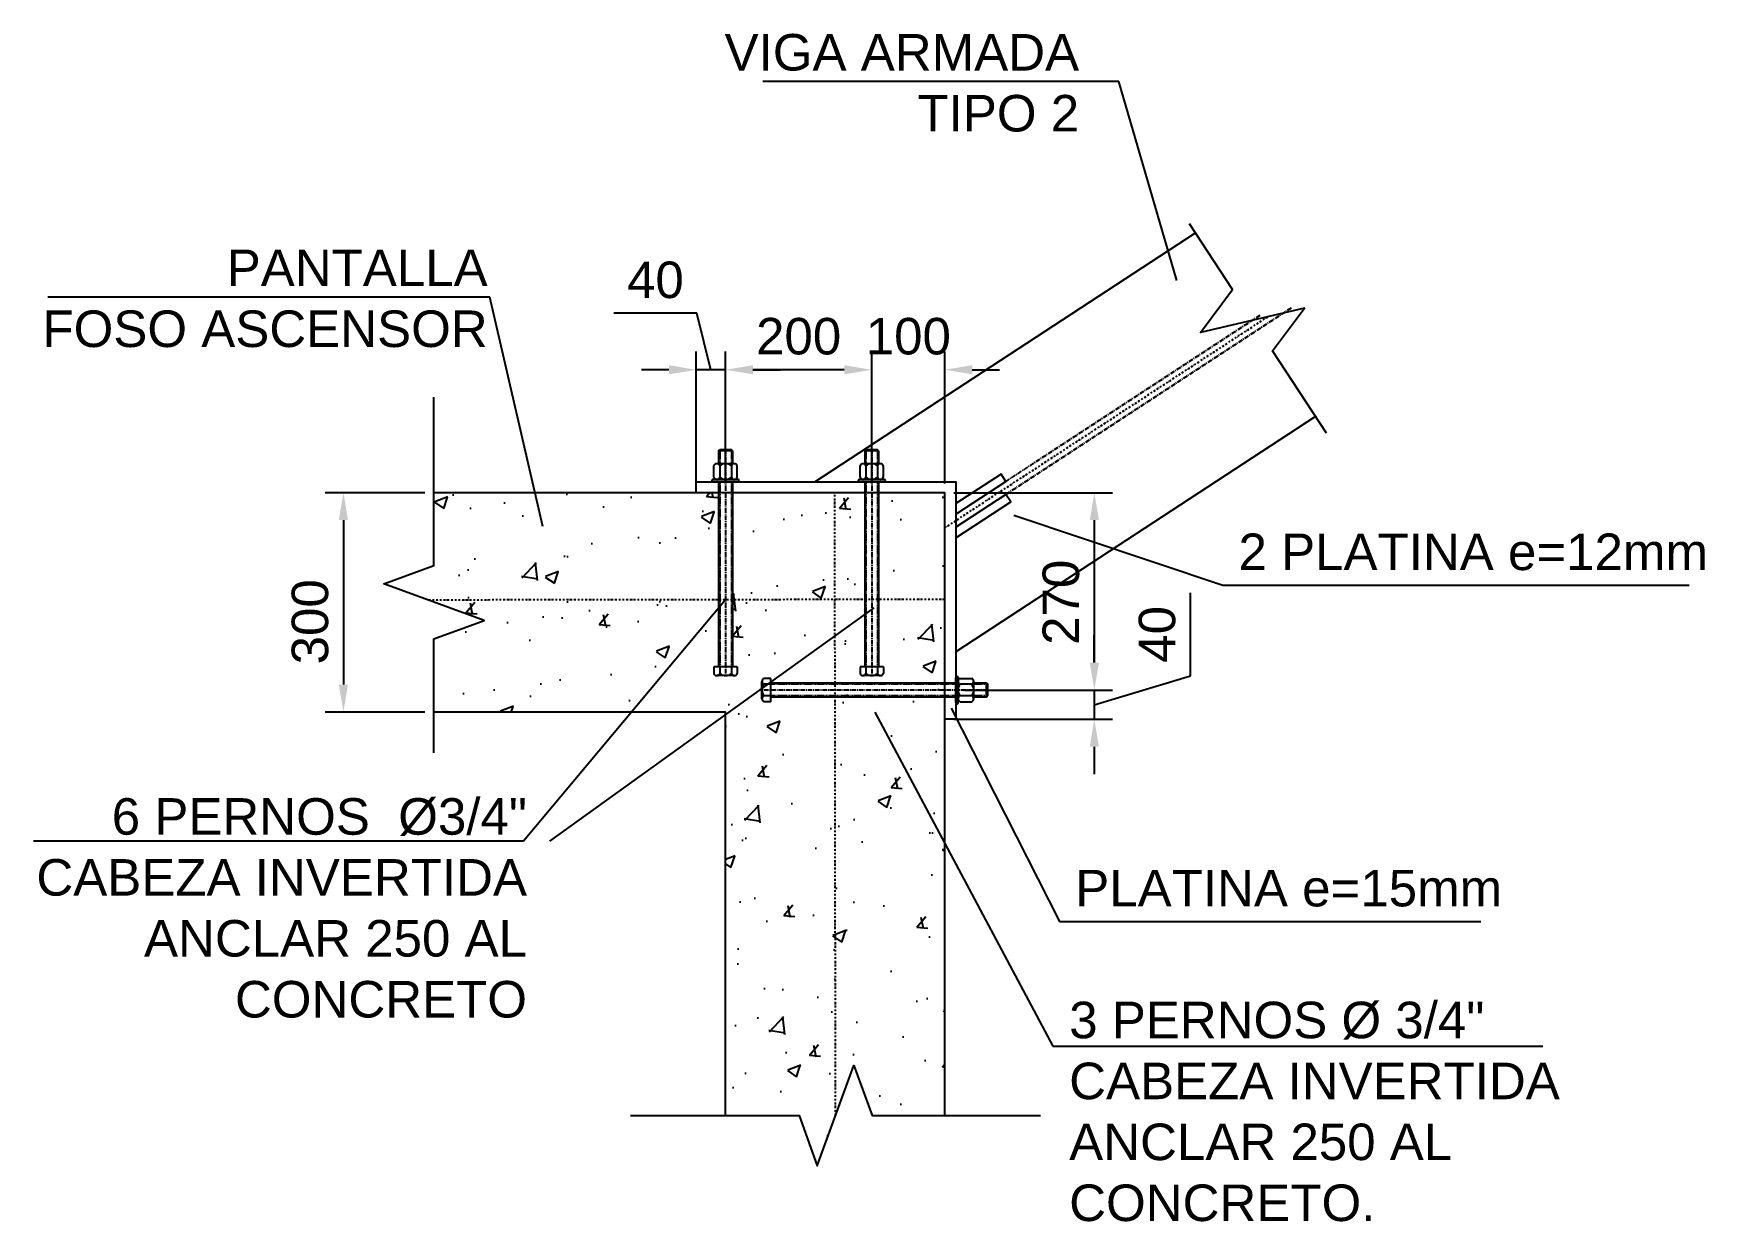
# Model space of a CAD drawing. Header units: millimetres. Extents: x 59135 to 3708801, y -250967 to 196121.
# Drawn here: x 3683792 to 3686079, y 162371 to 163996 of the extents above; entities that cross this region are included whole.
import ezdxf

# ---------------------------------------------------------------- set-up
doc = ezdxf.new("R2010")
doc.units = ezdxf.units.MM
doc.header["$LTSCALE"] = 5
doc.header["$PDMODE"] = 3
for name, pattern in [('CENTER', [2, 1.25, -0.25, 0.25, -0.25]), ('DASHDOT', [1, 0.5, -0.25, 0, -0.25]), ('HIDDEN', [0.375, 0.25, -0.125])]:
    doc.linetypes.add(name, pattern=pattern)
doc.layers.get('Defpoints').update_dxf_attribs({"color": 251})
for name, color, linetype in [('EE-4', 2, 'Continuous'), ('EE-ACHURADOS', 9, 'Continuous'), ('EE-CENTROS', 8, 'CENTER'), ('EE-COTAS', 1, 'Continuous'), ('EE-EJES', 8, 'DASHDOT'), ('EE-OCULTAS', 252, 'HIDDEN'), ('EE-PERNOS 3-4', 71, 'Continuous'), ('EE-PLATINA 1-2', 121, 'Continuous'), ('EE-PLATINA 15', 141, 'Continuous'), ('EE-V ARMADA TIPO 2', 32, 'Continuous')]:
    doc.layers.add(name, color=color, linetype=linetype)
doc.styles.add('ARIAL EE', font='arial.ttf')
doc.dimstyles.new('EE 1_STANDAR', dxfattribs={"dimtxt": 2, "dimasz": 1.5, "dimexe": 1, "dimexo": 0.5, "dimgap": 0.8, "dimtad": 1, "dimdec": 0, "dimdsep": 46, "dimtxsty": 'ARIAL EE', "dimcen": 0.09, "dimclrd": 256, "dimclre": 256, "dimclrt": 2, "dimadec": 0, "dimazin": 0, "dimtfac": 1, "dimtdec": 0, "dimtofl": 0, "dimtmove": 1, "dimatfit": 2, "dimfxl": 1, "dimtolj": 1, "dimlwd": -1, "dimlwe": -1, "dimarcsym": 1})

msp = doc.modelspace()

# ---------------------------------------------------------------- texts
at = {"layer": 'EE-COTAS', "color": 2, "char_height": 50, "style": 'ARIAL EE'}
for s, insert, width, attachment_point in [('VIGA ARMADA TIPO 2', (3685223, 163861), 490.119, 9), ('PANTALLA \\PFOSO ASCENSOR', (3684413.7, 163566.2), 635.147, 9), ('2 PLATINA e=12mm', (3685441.1, 163261.1), 647.954, 7), ('6 PERNOS  %%C3/4" CABEZA INVERTIDA\\PANCLAR 250 AL CONCRETO', (3684467.5, 162649.1), 701.23, 9), ('PLATINA e=15mm', (3685217.7, 162801.1), 597.572, 7), ('3 PERNOS %%C 3/4" CABEZA INVERTIDA ANCLAR 250 AL CONCRETO.', (3685209.4, 162370.7), 718.587, 7)]:
    msp.add_mtext(s, dxfattribs=dict(at, insert=insert, width=width, attachment_point=attachment_point))

# ---------------------------------------------------------------- blocks, each defined once
blk = doc.blocks.new('*U1687')
for p, q in [((-15.9, 253), (-15.9, 262.3)), ((-15.9, 253), (15.9, 253)), ((-11.9, 265.2), (11.9, 265.2)), ((-11.9, 265.2), (-7.9, 265.2)), ((-9.5, 0), (-9.5, 253)), ((-7.9, 265.2), (7.9, 265.2)), ((-7.9, 253), (-7.9, 262.3)), ((7.9, 253), (7.9, 262.3)), ((9.5, 0), (9.5, 253)), ((15.9, 253), (15.9, 262.3)), ((-17.2, 0), (17.2, 0)), ((-18.7, -1.6), (-18.7, -1.5)), ((-17.2, -3.1), (17.2, -3.1)), ((-15.9, -6), (-15.9, -21.8)), ((-7.9, -21.8), (-7.9, -6)), ((7.9, -21.8), (7.9, -6)), ((15.9, -6), (15.9, -21.8)), ((18.7, -1.5), (18.7, -1.6)), ((-11.9, -24.6), (11.9, -24.6)), ((-9.5, -42.2), (-9.5, -24.6)), ((-9.5, -42.2), (9.5, -42.2)), ((-9.5, -42.2), (-8, -43.7)), ((-8, -43.7), (8, -43.7)), ((9.5, -42.2), (8, -43.7)), ((9.5, -42.2), (9.5, -24.6))]:
    blk.add_line(p, q)
for centre, radius, start, end in [((-11.9, 261.1), 4.17, 17.9379, 162.0621), ((0, 252.9), 12.4, 50.0288, 129.9712), ((11.9, 261.1), 4.17, 17.9379, 162.0621), ((17.2, -1.5), 1.5, 0, 90), ((-17.2, -1.5), 1.5, 90, 180), ((-17.2, -1.6), 1.5, 180, 270), ((-11.9, -7.3), 4.17, 17.9379, 162.0621), ((-11.9, -20.5), 4.17, 197.9379, 342.0621), ((0, -15.5), 12.4, 50.0288, 129.9712), ((0, -12.3), 12.4, 230.0288, 309.9712), ((11.9, -7.3), 4.17, 17.9379, 162.0621), ((11.9, -20.5), 4.17, 197.9379, 342.0621), ((17.2, -1.6), 1.5, 270, 0)]:
    blk.add_arc(centre, radius, start, end)
at = {"layer": 'EE-CENTROS'}
blk.add_line((0, -43.7), (0, 265.2), dxfattribs=at)
at = {"layer": 'EE-OCULTAS'}
for p, q in [((-8, 0), (-8, 253)), ((8, 0), (8, 253)), ((-8, -43.7), (-8, -24.6)), ((8, -43.7), (8, -24.6))]:
    blk.add_line(p, q, dxfattribs=at)
blk = doc.blocks.new('*D1873')
at = {"layer": 'Defpoints', "color": 0, "transparency": 16777216}
for p in [(3685039.2, 163367.7), (3685054.2, 163097.7), (3685243.8, 163097.7)]:
    blk.add_point(p, dxfattribs=at)
at = {"layer": 'EE-COTAS', "transparency": 16777216}
for p, q in [((3685051.7, 163367.7), (3685268.8, 163367.7)), ((3685243.8, 163330.2), (3685243.8, 163135.2)), ((3685066.7, 163097.7), (3685268.8, 163097.7))]:
    blk.add_line(p, q, dxfattribs=at)
for points in [[(3685237.6, 163330.2), (3685250.1, 163330.2), (3685243.8, 163367.7)], [(3685237.6, 163135.2), (3685250.1, 163135.2), (3685243.8, 163097.7)]]:
    blk.add_solid(points, dxfattribs=at)
at = {"layer": 'EE-COTAS', "color": 2, "transparency": 16777216, "insert": (3685198.3, 163217.8), "char_height": 50, "attachment_point": 5, "rotation": 90, "style": 'ARIAL EE'}
blk.add_mtext('\\A1;270', dxfattribs=at)
blk = doc.blocks.new('*D1874')
at = {"layer": 'Defpoints', "color": 0, "transparency": 16777216}
for p in [(3685054.2, 163097.7), (3685039.2, 163057.7), (3685243.8, 163057.7)]:
    blk.add_point(p, dxfattribs=at)
at = {"layer": 'EE-COTAS', "transparency": 16777216}
for p, q in [((3685375.4, 163117.2), (3685375.4, 163230.6)), ((3685243.8, 163135.2), (3685243.8, 163172.7)), ((3685243.8, 163077.7), (3685375.4, 163117.2)), ((3685066.7, 163097.7), (3685268.8, 163097.7)), ((3685243.8, 163097.7), (3685243.8, 163057.7)), ((3685051.7, 163057.7), (3685268.8, 163057.7)), ((3685243.8, 163020.2), (3685243.8, 162982.7))]:
    blk.add_line(p, q, dxfattribs=at)
for points in [[(3685237.6, 163135.2), (3685250.1, 163135.2), (3685243.8, 163097.7)], [(3685237.6, 163020.2), (3685250.1, 163020.2), (3685243.8, 163057.7)]]:
    blk.add_solid(points, dxfattribs=at)
at = {"layer": 'EE-COTAS', "color": 2, "transparency": 16777216, "insert": (3685329.9, 163173.9), "char_height": 50, "attachment_point": 5, "rotation": 90, "style": 'ARIAL EE'}
blk.add_mtext('\\A1;40', dxfattribs=at)
blk = doc.blocks.new('*D1875')
at = {"layer": 'Defpoints', "color": 0, "transparency": 16777216}
for p in [(3684939.2, 163535.8), (3684939.2, 163367.7), (3685039.2, 163367.7)]:
    blk.add_point(p, dxfattribs=at)
at = {"layer": 'EE-COTAS', "transparency": 16777216}
for p, q in [((3684939.2, 163380.2), (3684939.2, 163560.8)), ((3685039.2, 163380.2), (3685039.2, 163560.8)), ((3684901.7, 163535.8), (3684864.2, 163535.8)), ((3685076.7, 163535.8), (3685114.2, 163535.8))]:
    blk.add_line(p, q, dxfattribs=at)
for points in [[(3684901.7, 163542.1), (3684901.7, 163529.6), (3684939.2, 163535.8)], [(3685076.7, 163542.1), (3685076.7, 163529.6), (3685039.2, 163535.8)]]:
    blk.add_solid(points, dxfattribs=at)
at = {"layer": 'EE-COTAS', "color": 2, "transparency": 16777216, "insert": (3684989.3, 163581.4), "char_height": 50, "attachment_point": 5, "style": 'ARIAL EE'}
blk.add_mtext('\\A1;100', dxfattribs=at)
blk = doc.blocks.new('*D1876')
at = {"layer": 'Defpoints', "color": 0, "transparency": 16777216}
for p in [(3684739.2, 163535.8), (3684739.2, 163367.7), (3684939.2, 163367.7)]:
    blk.add_point(p, dxfattribs=at)
at = {"layer": 'EE-COTAS', "transparency": 16777216}
for p, q in [((3684739.2, 163380.2), (3684739.2, 163560.8)), ((3684939.2, 163380.2), (3684939.2, 163560.8)), ((3684901.7, 163535.8), (3684776.7, 163535.8))]:
    blk.add_line(p, q, dxfattribs=at)
for points in [[(3684776.7, 163542.1), (3684776.7, 163529.6), (3684739.2, 163535.8)], [(3684901.7, 163542.1), (3684901.7, 163529.6), (3684939.2, 163535.8)]]:
    blk.add_solid(points, dxfattribs=at)
at = {"layer": 'EE-COTAS', "color": 2, "transparency": 16777216, "insert": (3684839.2, 163581.4), "char_height": 50, "attachment_point": 5, "style": 'ARIAL EE'}
blk.add_mtext('\\A1;200', dxfattribs=at)
blk = doc.blocks.new('*D1877')
at = {"layer": 'Defpoints', "color": 0, "transparency": 16777216}
for p in [(3684699.2, 163535.8), (3684699.2, 163367.7), (3684739.2, 163367.7)]:
    blk.add_point(p, dxfattribs=at)
at = {"layer": 'EE-COTAS', "transparency": 16777216}
for p, q in [((3684700, 163613), (3684586.5, 163613)), ((3684719.2, 163535.8), (3684700, 163613)), ((3684699.2, 163380.2), (3684699.2, 163560.8)), ((3684739.2, 163380.2), (3684739.2, 163560.8)), ((3684661.7, 163535.8), (3684624.2, 163535.8)), ((3684739.2, 163535.8), (3684699.2, 163535.8)), ((3684776.7, 163535.8), (3684814.2, 163535.8))]:
    blk.add_line(p, q, dxfattribs=at)
for points in [[(3684661.7, 163542.1), (3684661.7, 163529.6), (3684699.2, 163535.8)], [(3684776.7, 163542.1), (3684776.7, 163529.6), (3684739.2, 163535.8)]]:
    blk.add_solid(points, dxfattribs=at)
at = {"layer": 'EE-COTAS', "color": 2, "transparency": 16777216, "insert": (3684643.2, 163658.5), "char_height": 50, "attachment_point": 5, "style": 'ARIAL EE'}
blk.add_mtext('\\A1;40', dxfattribs=at)
blk = doc.blocks.new('*D1878')
at = {"layer": 'Defpoints', "color": 0, "transparency": 16777216}
for p in [(3684340.1, 163367.7), (3684216.3, 163067.7), (3684340.1, 163067.7)]:
    blk.add_point(p, dxfattribs=at)
at = {"layer": 'EE-COTAS', "transparency": 16777216}
for p, q in [((3684327.6, 163367.7), (3684191.3, 163367.7)), ((3684216.3, 163330.2), (3684216.3, 163105.2)), ((3684327.6, 163067.7), (3684191.3, 163067.7))]:
    blk.add_line(p, q, dxfattribs=at)
for points in [[(3684210, 163330.2), (3684222.5, 163330.2), (3684216.3, 163367.7)], [(3684210, 163105.2), (3684222.5, 163105.2), (3684216.3, 163067.7)]]:
    blk.add_solid(points, dxfattribs=at)
at = {"layer": 'EE-COTAS', "color": 2, "transparency": 16777216, "insert": (3684170.8, 163191.1), "char_height": 50, "attachment_point": 5, "rotation": 90, "style": 'ARIAL EE'}
blk.add_mtext('\\A1;300', dxfattribs=at)

# ---------------------------------------------------------------- dimensions: what is measured, and where the dimension line sits
at = {"layer": 'EE-COTAS'}
for base, p1, p2, picture, middle in [((3684699.2, 163535.8), (3684739.2, 163367.7), (3684699.2, 163367.7), '*D1877', (3684680, 163613)), ((3684939.2, 163535.8), (3685039.2, 163367.7), (3684939.2, 163367.7), '*D1875', (3684989.3, 163535.8))]:
    dim = msp.add_linear_dim(base=base, p1=p1, p2=p2, dimstyle='EE 1_STANDAR', dxfattribs=at)
    dim.commit()
    dim.dimension.update_dxf_attribs({"geometry": picture, "text_midpoint": middle, "dimtype": 160})
dim = msp.add_linear_dim(base=(3684739.2, 163535.8), p1=(3684939.2, 163367.7), p2=(3684739.2, 163367.7), dimstyle='EE 1_STANDAR', dxfattribs=at)
dim.commit()
dim.dimension.update_dxf_attribs({"geometry": '*D1876', "text_midpoint": (3684839.2, 163581.4)})
for base, p1, p2, picture, middle in [((3684216.3, 163067.7), (3684340.1, 163367.7), (3684340.1, 163067.7), '*D1878', (3684216.3, 163191.1)), ((3685243.8, 163097.7), (3685039.2, 163367.7), (3685054.2, 163097.7), '*D1873', (3685243.8, 163217.8))]:
    dim = msp.add_linear_dim(base=base, p1=p1, p2=p2, angle=90, dimstyle='EE 1_STANDAR', dxfattribs=at)
    dim.commit()
    dim.dimension.update_dxf_attribs({"geometry": picture, "text_midpoint": middle, "dimtype": 160})
dim = msp.add_linear_dim(base=(3685243.8, 163057.7), p1=(3685054.2, 163097.7), p2=(3685039.2, 163057.7), angle=90, dimstyle='EE 1_STANDAR', dxfattribs=at)
dim.commit()
dim.dimension.update_dxf_attribs({"geometry": '*D1874', "text_midpoint": (3685329.9, 163137.2)})

# ---------------------------------------------------------------- hatches: boundary and pattern name
at = {"layer": 'EE-ACHURADOS'}
h = msp.add_hatch(dxfattribs=at)
h.set_pattern_fill('AR-CONC', color=256)
h.set_pattern_definition([(50, (1366981.6, -14884.61), (182.184669, -15.939086), [19.05, -209.55]), (355, (1366981.6, -14884.61), (-35.243421, 191.056845), [15.24, -167.640584]), (100.451445, (1366996.79, -14885.94), (146.941247, 175.117752), [16.190009, -178.090245]), (46.1842, (1366981.6, -14833.81), (271.07904, -42.042328), [28.575, -314.325]), (96.635558, (1367004.2, -14837.32), (237.404134, 247.426125), [24.285023, -267.135608]), (351.184151, (1366981.6, -14833.8), (237.404134, 247.426125), [22.859967, -251.459732]), (21, (1367007, -14846.51), (151.614391, -102.265198), [19.05, -209.55]), (326, (1367007, -14846.51), (61.802028, 184.187966), [15.24, -167.64]), (71.451445, (1367019.64, -14855.03), (213.416419, 81.922769), [16.190009, -178.089938]), (37.5, (1366981.603, -14884.61), (3.0886033, 84.5550389), [0, -165.608, 0, -170.18, 0, -168.275]), (7.5, (1366981.6, -14884.61), (66.8196625, 100.1805748), [0, -97.028, 0, -161.798, 0, -64.135]), (327.5, (1366924.96, -14884.61), (135.5905952, -5.728744), [0, -63.5, 0, -198.12, 0, -262.89]), (317.5, (1366899.56, -14884.61), (148.1291814, 25.426491), [0, -82.55, 0, -131.572, 0, -186.69])])
h.paths.add_polyline_path([(3684729.7, 163221.3), (3684332.1, 163220.8), (3684408.8, 163192.9), (3684340.1, 163167.9), (3684340.1, 163067.7), (3684739.2, 163067.7), (3684739.2, 162515.7), (3684839.7, 162515.7), (3684864.7, 162447), (3684889.7, 162515.7), (3684889, 163058.2), (3684801.2, 163058.2), (3684801.2, 163051.8), (3684794.4, 163051.8, -0.509179), (3684788.9, 163055.8), (3684788.9, 163079.6, -0.325222), (3684791.8, 163083.6), (3684801.2, 163083.6), (3684801.2, 163077.2), (3684889, 163077.2), (3684888.9, 163221.4), (3684748.7, 163221.3), (3684748.7, 163129.7), (3684755.1, 163129.7), (3684755.1, 163122.9, -0.509184), (3684751.1, 163117.5), (3684727.3, 163117.5, -0.325219), (3684723.3, 163120.3), (3684723.3, 163129.7), (3684729.7, 163129.7)])
h.paths.add_polyline_path([(3684729.7, 163367.7), (3684699.2, 163367.7), (3684340.1, 163367.7), (3684340.1, 163267.9), (3684271.5, 163242.9), (3684332.1, 163220.8), (3684729.7, 163221.3)])
h.paths.add_polyline_path([(3684888.7, 163367.7), (3684748.7, 163367.7), (3684748.7, 163221.3), (3684888.9, 163221.4)])
h.paths.add_polyline_path([(3685039.2, 163367.7), (3684948.7, 163367.7), (3684948.7, 163221.5), (3685039.2, 163221.6)])
h.paths.add_polyline_path([(3684929.7, 163367.7), (3684888.7, 163367.7), (3684888.9, 163221.4), (3684929.7, 163221.5)])
h.paths.add_polyline_path([(3685039.2, 163221.6), (3684948.7, 163221.5), (3684948.7, 163129.7), (3684955.1, 163129.7), (3684955.1, 163120.3, -0.325219), (3684951.1, 163117.5), (3684927.3, 163117.5, -0.325219), (3684923.3, 163120.3), (3684923.3, 163129.7), (3684929.7, 163129.7), (3684929.7, 163221.5), (3684888.9, 163221.4), (3684889, 163077.2), (3685039.2, 163077.2)])
h.paths.add_polyline_path([(3685039.2, 163058.2), (3684889, 163058.2), (3684889.7, 162515.7), (3684914.7, 162584.4), (3684939.7, 162515.7), (3685039.2, 162515.7)])

# ---------------------------------------------------------------- linework, layer by layer
at = {"layer": 'EE-4'}
for points in [[(3685039.2, 162515.7), (3685039.2, 163367.7), (3684340.1, 163367.7)], [(3684739.2, 162515.7), (3684739.2, 163067.7), (3684340.1, 163067.7)]]:
    msp.add_lwpolyline(points, dxfattribs=at)
at = {"layer": 'EE-CENTROS'}
for p, q in [((3685513.1, 163620.1), (3685064.2, 163327)), ((3685470.4, 163610.1), (3685064.2, 163344.9))]:
    msp.add_line(p, q, dxfattribs=at)
at = {"layer": 'EE-COTAS', "linetype": 'Continuous'}
for points in [[(3685561.3, 163449), (3685487.7, 163561.7), (3685531.5, 163620.2), (3685389.2, 163587), (3685433, 163645.4), (3685374.2, 163735.5)], [(3684340.1, 163011.9), (3684340.1, 163167.9), (3684408.8, 163192.9), (3684271.5, 163242.9), (3684340.1, 163267.9), (3684340.1, 163498.4)], [(3684609.1, 162515.7), (3684839.7, 162515.7), (3684864.7, 162447), (3684914.7, 162584.4), (3684939.7, 162515.7), (3685170.2, 162515.7)]]:
    msp.add_lwpolyline(points, dxfattribs=at)
at = {"layer": 'EE-EJES'}
for points in [[(3685039.2, 163319.6), (3685481.7, 163608.6)], [(3684889.7, 162515.7), (3684888.7, 163367.6)], [(3685039.2, 163221.6), (3684332.1, 163220.8)]]:
    msp.add_lwpolyline(points, dxfattribs=at)
at = {"layer": 'EE-PLATINA 1-2'}
for points in [[(3685054.2, 163352.7), (3685054.2, 163338.3), (3685122.8, 163383.2), (3685116.3, 163393.2)], [(3685054.2, 163320.4), (3685054.2, 163306.1), (3685129.4, 163355.2), (3685122.8, 163365.3)]]:
    msp.add_lwpolyline(points, close=True, dxfattribs=at)
at = {"layer": 'EE-PLATINA 15'}
msp.add_lwpolyline([(3685039.2, 163367.7), (3684699.2, 163367.7), (3684699.2, 163382.7), (3685054.2, 163382.7), (3685054.2, 163057.7), (3685039.2, 163057.7), (3685039.2, 163367.7)], dxfattribs=at)
at = {"layer": 'EE-V ARMADA TIPO 2'}
for points in [[(3684861.5, 163382.7), (3685382.4, 163722.9)], [(3685546.5, 163471.7), (3685054.2, 163150.2)]]:
    msp.add_lwpolyline(points, dxfattribs=at)

# ---------------------------------------------------------------- block references
at = {"layer": 'EE-PERNOS 3-4'}
for p, rotation in [((3684739.2, 163382.7), 180), ((3684939.2, 163382.7), 180), ((3685054.2, 163097.7), 90)]:
    msp.add_blockref('*U1687', p, dxfattribs=dict(at, rotation=rotation))

msp.set_redraw_order([(e.dxf.handle, doc.entitydb.next_handle()) for e in msp.query("TEXT MTEXT ATTDEF DIMENSION ARC_DIMENSION")])  # texts and dimensions are drawn at this point

# ---------------------------------------------------------------- leaders
at = {"layer": 'EE-COTAS', "annotation_type": 0, "has_hookline": 1}
for points, hookline_direction, text_width in [([(3685356.7, 163657.9), (3685277.5, 163930.2), (3685276, 163930.2)], 1, 485), ([(3684489.2, 163321.5), (3684416.7, 163635.1), (3684415.2, 163635.1)], 1, 602.7), ([(3685133.5, 163336.8), (3685419.6, 163241.1), (3685421.1, 163241.1)], 0, 635.9), ([(3684739.2, 163221.3), (3684462.5, 162891.1), (3684461, 162891.1)], 1, 668.1), ([(3685047.8, 163073), (3685196.2, 162781.1), (3685197.7, 162781.1)], 0, 574.4), ([(3684943.4, 163067.7), (3685187.1, 162610.8), (3685188.6, 162610.8)], 0, 668.1)]:
    msp.add_leader(points, dimstyle='EE 1_STANDAR', override={"dimscale": 0, "dimgap": 0.8, "dimtad": 1}, dxfattribs=dict(at, hookline_direction=hookline_direction, text_width=text_width))
at = {"layer": 'EE-COTAS'}
msp.add_leader([(3684942.2, 163210.4), (3684498.5, 162891.1)], dimstyle='EE 1_STANDAR', override={"dimscale": 0, "dimgap": 0.8, "dimtad": 1}, dxfattribs=at)

doc.saveas('drawing.dxf')
